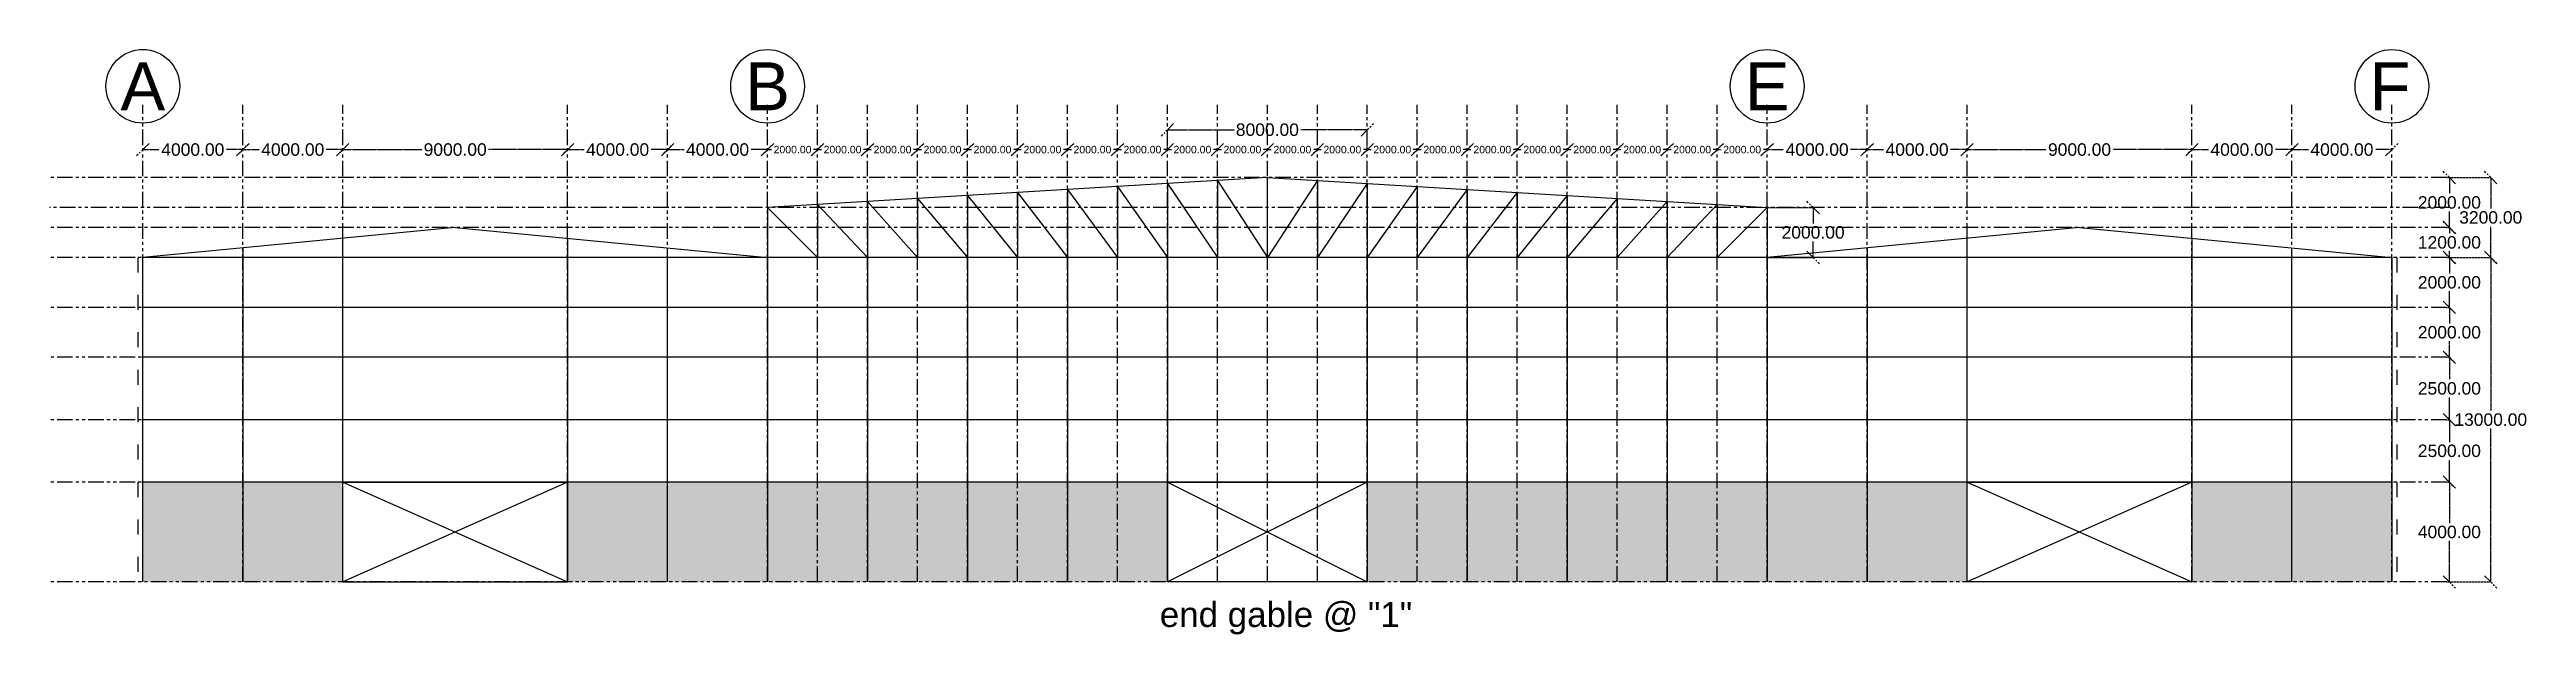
# Model space of a CAD drawing. Header units: inches. Extents: x 365522 to 1532898, y 226114 to 309319.
# Drawn here: x 691162 to 790280, y 243018 to 266455 of the extents above; entities that cross this region are included whole.
import ezdxf

# ---------------------------------------------------------------- set-up
doc = ezdxf.new("R2010")
doc.units = ezdxf.units.IN
doc.header["$MEASUREMENT"] = 0
doc.linetypes.add('ACAD_ISO03W100', pattern=[30, 12, -18])
doc.linetypes.add('PHANTOM2', pattern=[1.25, 0.625, -0.125, 0.125, -0.125, 0.125, -0.125])
for name, color, linetype in [('axis', 8, 'PHANTOM2'), ('bracing', 6, 'Continuous'), ('dimensions', 1, 'PHANTOM2'), ('door and stairs', 3, 'Continuous'), ('initial layout', 7, 'Continuous'), ('text', 3, 'Continuous'), ('wall', 12, 'Continuous')]:
    doc.layers.add(name, color=color, linetype=linetype)
doc.styles.get("Standard").update_dxf_attribs({"font": 'arial.ttf'})
doc.dimstyles.new('Dim_1', dxfattribs={"dimtxt": 500, "dimasz": 500, "dimexe": 0.0625, "dimexo": 0.0625, "dimgap": 100, "dimtad": 0, "dimtih": 1, "dimtoh": 1, "dimzin": 0, "dimdsep": 46, "dimtxsty": 'Standard', "dimblk": 'OBLIQUE', "dimcen": 0.09, "dimclrd": 256, "dimclre": 256, "dimclrt": 256, "dimadec": 0, "dimazin": 0, "dimtfac": 1, "dimtofl": 0, "dimtmove": 0, "dimatfit": 3, "dimfxl": 1, "dimtfillclr": 256, "dimtolj": 1, "dimtzin": 0, "dimlwe": -1, "dimarcsym": 0})

msp = doc.modelspace()

# ---------------------------------------------------------------- texts
at = {"layer": 'text'}
for s, p in [('B', (718998.758, 264017.312)), ('E', (758998.758, 264017.812)), ('F', (783998.744, 264017.799))]:
    msp.add_text(s, height=1923.263, dxfattribs=at).set_placement(p)
at = {"layer": 'text', "ltscale": 1000}
msp.add_text('end gable @ "1"', height=1000, dxfattribs=at).set_placement((735591.26, 243319.352))

# ---------------------------------------------------------------- blocks, each defined once
blk = doc.blocks.new('_Oblique')
at = {"color": 0, "linetype": 'ByBlock', "lineweight": -2}
blk.add_line((-0.5, -0.5), (0.5, 0.5), dxfattribs=at)
blk = doc.blocks.new('*D66')
at = {"layer": 'Defpoints', "color": 0, "transparency": 16777216}
for p in [(719895, 262443), (719895, 262443), (721895, 262443)]:
    blk.add_point(p, dxfattribs=at)
at = {"layer": 'dimensions', "lineweight": -2, "transparency": 16777216}
for p, q in [((719895, 262443), (720053, 262443)), ((721895, 262443), (721736, 262443))]:
    blk.add_line(p, q, dxfattribs=at)
at = {"layer": 'dimensions', "lineweight": -2, "transparency": 16777216, "xscale": 500, "yscale": 500, "zscale": 500, "rotation": 180}
blk.add_blockref('_Oblique', (719895, 262443), dxfattribs=at)
at = {"layer": 'dimensions', "lineweight": -2, "transparency": 16777216, "xscale": 500, "yscale": 500, "zscale": 500}
blk.add_blockref('_Oblique', (721895, 262443), dxfattribs=at)
at = {"layer": 'dimensions', "transparency": 16777216, "insert": (720895, 262443), "char_height": 300, "attachment_point": 5}
blk.add_mtext('\\A1;2000.00', dxfattribs=at)
blk = doc.blocks.new('*D67')
at = {"layer": 'Defpoints', "color": 0, "transparency": 16777216}
for p in [(721895, 262443), (721895, 262443), (723895, 262443)]:
    blk.add_point(p, dxfattribs=at)
at = {"layer": 'dimensions', "lineweight": -2, "transparency": 16777216}
for p, q in [((721895, 262443), (722053, 262443)), ((723895, 262443), (723736, 262443))]:
    blk.add_line(p, q, dxfattribs=at)
at = {"layer": 'dimensions', "lineweight": -2, "transparency": 16777216, "xscale": 500, "yscale": 500, "zscale": 500, "rotation": 180}
blk.add_blockref('_Oblique', (721895, 262443), dxfattribs=at)
at = {"layer": 'dimensions', "lineweight": -2, "transparency": 16777216, "xscale": 500, "yscale": 500, "zscale": 500}
blk.add_blockref('_Oblique', (723895, 262443), dxfattribs=at)
at = {"layer": 'dimensions', "transparency": 16777216, "insert": (722895, 262443), "char_height": 300, "attachment_point": 5}
blk.add_mtext('\\A1;2000.00', dxfattribs=at)
blk = doc.blocks.new('*D68')
at = {"layer": 'Defpoints', "color": 0, "transparency": 16777216}
for p in [(723895, 262443), (723895, 262443), (725895, 262443)]:
    blk.add_point(p, dxfattribs=at)
at = {"layer": 'dimensions', "lineweight": -2, "transparency": 16777216}
for p, q in [((723895, 262443), (724053, 262443)), ((725895, 262443), (725736, 262443))]:
    blk.add_line(p, q, dxfattribs=at)
at = {"layer": 'dimensions', "lineweight": -2, "transparency": 16777216, "xscale": 500, "yscale": 500, "zscale": 500, "rotation": 180}
blk.add_blockref('_Oblique', (723895, 262443), dxfattribs=at)
at = {"layer": 'dimensions', "lineweight": -2, "transparency": 16777216, "xscale": 500, "yscale": 500, "zscale": 500}
blk.add_blockref('_Oblique', (725895, 262443), dxfattribs=at)
at = {"layer": 'dimensions', "transparency": 16777216, "insert": (724895, 262443), "char_height": 300, "attachment_point": 5}
blk.add_mtext('\\A1;2000.00', dxfattribs=at)
blk = doc.blocks.new('*D69')
at = {"layer": 'Defpoints', "color": 0, "transparency": 16777216}
for p in [(725895, 262443), (725895, 262443), (727895, 262443)]:
    blk.add_point(p, dxfattribs=at)
at = {"layer": 'dimensions', "lineweight": -2, "transparency": 16777216}
for p, q in [((725895, 262443), (726053, 262443)), ((727895, 262443), (727736, 262443))]:
    blk.add_line(p, q, dxfattribs=at)
at = {"layer": 'dimensions', "lineweight": -2, "transparency": 16777216, "xscale": 500, "yscale": 500, "zscale": 500, "rotation": 180}
blk.add_blockref('_Oblique', (725895, 262443), dxfattribs=at)
at = {"layer": 'dimensions', "lineweight": -2, "transparency": 16777216, "xscale": 500, "yscale": 500, "zscale": 500}
blk.add_blockref('_Oblique', (727895, 262443), dxfattribs=at)
at = {"layer": 'dimensions', "transparency": 16777216, "insert": (726895, 262443), "char_height": 300, "attachment_point": 5}
blk.add_mtext('\\A1;2000.00', dxfattribs=at)
blk = doc.blocks.new('*D70')
at = {"layer": 'Defpoints', "color": 0, "transparency": 16777216}
for p in [(727895, 262443), (727895, 262443), (729895, 262443)]:
    blk.add_point(p, dxfattribs=at)
at = {"layer": 'dimensions', "lineweight": -2, "transparency": 16777216}
for p, q in [((727895, 262443), (728053, 262443)), ((729895, 262443), (729736, 262443))]:
    blk.add_line(p, q, dxfattribs=at)
at = {"layer": 'dimensions', "lineweight": -2, "transparency": 16777216, "xscale": 500, "yscale": 500, "zscale": 500, "rotation": 180}
blk.add_blockref('_Oblique', (727895, 262443), dxfattribs=at)
at = {"layer": 'dimensions', "lineweight": -2, "transparency": 16777216, "xscale": 500, "yscale": 500, "zscale": 500}
blk.add_blockref('_Oblique', (729895, 262443), dxfattribs=at)
at = {"layer": 'dimensions', "transparency": 16777216, "insert": (728895, 262443), "char_height": 300, "attachment_point": 5}
blk.add_mtext('\\A1;2000.00', dxfattribs=at)
blk = doc.blocks.new('*D71')
at = {"layer": 'Defpoints', "color": 0, "transparency": 16777216}
for p in [(729895, 262443), (729895, 262443), (731895, 262443)]:
    blk.add_point(p, dxfattribs=at)
at = {"layer": 'dimensions', "lineweight": -2, "transparency": 16777216}
for p, q in [((729895, 262443), (730053, 262443)), ((731895, 262443), (731736, 262443))]:
    blk.add_line(p, q, dxfattribs=at)
at = {"layer": 'dimensions', "lineweight": -2, "transparency": 16777216, "xscale": 500, "yscale": 500, "zscale": 500, "rotation": 180}
blk.add_blockref('_Oblique', (729895, 262443), dxfattribs=at)
at = {"layer": 'dimensions', "lineweight": -2, "transparency": 16777216, "xscale": 500, "yscale": 500, "zscale": 500}
blk.add_blockref('_Oblique', (731895, 262443), dxfattribs=at)
at = {"layer": 'dimensions', "transparency": 16777216, "insert": (730895, 262443), "char_height": 300, "attachment_point": 5}
blk.add_mtext('\\A1;2000.00', dxfattribs=at)
blk = doc.blocks.new('*D72')
at = {"layer": 'Defpoints', "color": 0, "transparency": 16777216}
for p in [(731895, 262443), (731895, 262443), (733895, 262443)]:
    blk.add_point(p, dxfattribs=at)
at = {"layer": 'dimensions', "lineweight": -2, "transparency": 16777216}
for p, q in [((731895, 262443), (732053, 262443)), ((733895, 262443), (733736, 262443))]:
    blk.add_line(p, q, dxfattribs=at)
at = {"layer": 'dimensions', "lineweight": -2, "transparency": 16777216, "xscale": 500, "yscale": 500, "zscale": 500, "rotation": 180}
blk.add_blockref('_Oblique', (731895, 262443), dxfattribs=at)
at = {"layer": 'dimensions', "lineweight": -2, "transparency": 16777216, "xscale": 500, "yscale": 500, "zscale": 500}
blk.add_blockref('_Oblique', (733895, 262443), dxfattribs=at)
at = {"layer": 'dimensions', "transparency": 16777216, "insert": (732895, 262443), "char_height": 300, "attachment_point": 5}
blk.add_mtext('\\A1;2000.00', dxfattribs=at)
blk = doc.blocks.new('*D73')
at = {"layer": 'Defpoints', "color": 0, "transparency": 16777216}
for p in [(733895, 262443), (733895, 262443), (735895, 262443)]:
    blk.add_point(p, dxfattribs=at)
at = {"layer": 'dimensions', "lineweight": -2, "transparency": 16777216}
for p, q in [((733895, 262443), (734053, 262443)), ((735895, 262443), (735736, 262443))]:
    blk.add_line(p, q, dxfattribs=at)
at = {"layer": 'dimensions', "lineweight": -2, "transparency": 16777216, "xscale": 500, "yscale": 500, "zscale": 500, "rotation": 180}
blk.add_blockref('_Oblique', (733895, 262443), dxfattribs=at)
at = {"layer": 'dimensions', "lineweight": -2, "transparency": 16777216, "xscale": 500, "yscale": 500, "zscale": 500}
blk.add_blockref('_Oblique', (735895, 262443), dxfattribs=at)
at = {"layer": 'dimensions', "transparency": 16777216, "insert": (734895, 262443), "char_height": 300, "attachment_point": 5}
blk.add_mtext('\\A1;2000.00', dxfattribs=at)
blk = doc.blocks.new('*D74')
at = {"layer": 'Defpoints', "color": 0, "transparency": 16777216}
for p in [(735895, 262443), (735895, 262443), (737895, 262443)]:
    blk.add_point(p, dxfattribs=at)
at = {"layer": 'dimensions', "lineweight": -2, "transparency": 16777216}
for p, q in [((735895, 262443), (736053, 262443)), ((737895, 262443), (737736, 262443))]:
    blk.add_line(p, q, dxfattribs=at)
at = {"layer": 'dimensions', "lineweight": -2, "transparency": 16777216, "xscale": 500, "yscale": 500, "zscale": 500, "rotation": 180}
blk.add_blockref('_Oblique', (735895, 262443), dxfattribs=at)
at = {"layer": 'dimensions', "lineweight": -2, "transparency": 16777216, "xscale": 500, "yscale": 500, "zscale": 500}
blk.add_blockref('_Oblique', (737895, 262443), dxfattribs=at)
at = {"layer": 'dimensions', "transparency": 16777216, "insert": (736895, 262443), "char_height": 300, "attachment_point": 5}
blk.add_mtext('\\A1;2000.00', dxfattribs=at)
blk = doc.blocks.new('*D75')
at = {"layer": 'Defpoints', "color": 0, "transparency": 16777216}
for p in [(737895, 262443), (737895, 262443), (739895, 262443)]:
    blk.add_point(p, dxfattribs=at)
at = {"layer": 'dimensions', "lineweight": -2, "transparency": 16777216}
for p, q in [((737895, 262443), (738053, 262443)), ((739895, 262443), (739736, 262443))]:
    blk.add_line(p, q, dxfattribs=at)
at = {"layer": 'dimensions', "lineweight": -2, "transparency": 16777216, "xscale": 500, "yscale": 500, "zscale": 500, "rotation": 180}
blk.add_blockref('_Oblique', (737895, 262443), dxfattribs=at)
at = {"layer": 'dimensions', "lineweight": -2, "transparency": 16777216, "xscale": 500, "yscale": 500, "zscale": 500}
blk.add_blockref('_Oblique', (739895, 262443), dxfattribs=at)
at = {"layer": 'dimensions', "transparency": 16777216, "insert": (738895, 262443), "char_height": 300, "attachment_point": 5}
blk.add_mtext('\\A1;2000.00', dxfattribs=at)
blk = doc.blocks.new('*D76')
at = {"layer": 'Defpoints', "color": 0, "transparency": 16777216}
for p in [(739895, 262443), (739895, 262443), (741895, 262443)]:
    blk.add_point(p, dxfattribs=at)
at = {"layer": 'dimensions', "lineweight": -2, "transparency": 16777216}
for p, q in [((739895, 262443), (740053, 262443)), ((741895, 262443), (741736, 262443))]:
    blk.add_line(p, q, dxfattribs=at)
at = {"layer": 'dimensions', "lineweight": -2, "transparency": 16777216, "xscale": 500, "yscale": 500, "zscale": 500, "rotation": 180}
blk.add_blockref('_Oblique', (739895, 262443), dxfattribs=at)
at = {"layer": 'dimensions', "lineweight": -2, "transparency": 16777216, "xscale": 500, "yscale": 500, "zscale": 500}
blk.add_blockref('_Oblique', (741895, 262443), dxfattribs=at)
at = {"layer": 'dimensions', "transparency": 16777216, "insert": (740895, 262443), "char_height": 300, "attachment_point": 5}
blk.add_mtext('\\A1;2000.00', dxfattribs=at)
blk = doc.blocks.new('*D77')
at = {"layer": 'Defpoints', "color": 0, "transparency": 16777216}
for p in [(741895, 262443), (741895, 262443), (743895, 262443)]:
    blk.add_point(p, dxfattribs=at)
at = {"layer": 'dimensions', "lineweight": -2, "transparency": 16777216}
for p, q in [((741895, 262443), (742053, 262443)), ((743895, 262443), (743736, 262443))]:
    blk.add_line(p, q, dxfattribs=at)
at = {"layer": 'dimensions', "lineweight": -2, "transparency": 16777216, "xscale": 500, "yscale": 500, "zscale": 500, "rotation": 180}
blk.add_blockref('_Oblique', (741895, 262443), dxfattribs=at)
at = {"layer": 'dimensions', "lineweight": -2, "transparency": 16777216, "xscale": 500, "yscale": 500, "zscale": 500}
blk.add_blockref('_Oblique', (743895, 262443), dxfattribs=at)
at = {"layer": 'dimensions', "transparency": 16777216, "insert": (742895, 262443), "char_height": 300, "attachment_point": 5}
blk.add_mtext('\\A1;2000.00', dxfattribs=at)
blk = doc.blocks.new('*D78')
at = {"layer": 'Defpoints', "color": 0, "transparency": 16777216}
for p in [(743895, 262443), (743895, 262443), (745895, 262443)]:
    blk.add_point(p, dxfattribs=at)
at = {"layer": 'dimensions', "lineweight": -2, "transparency": 16777216}
for p, q in [((743895, 262443), (744053, 262443)), ((745895, 262443), (745736, 262443))]:
    blk.add_line(p, q, dxfattribs=at)
at = {"layer": 'dimensions', "lineweight": -2, "transparency": 16777216, "xscale": 500, "yscale": 500, "zscale": 500, "rotation": 180}
blk.add_blockref('_Oblique', (743895, 262443), dxfattribs=at)
at = {"layer": 'dimensions', "lineweight": -2, "transparency": 16777216, "xscale": 500, "yscale": 500, "zscale": 500}
blk.add_blockref('_Oblique', (745895, 262443), dxfattribs=at)
at = {"layer": 'dimensions', "transparency": 16777216, "insert": (744895, 262443), "char_height": 300, "attachment_point": 5}
blk.add_mtext('\\A1;2000.00', dxfattribs=at)
blk = doc.blocks.new('*D79')
at = {"layer": 'Defpoints', "color": 0, "transparency": 16777216}
for p in [(745895, 262443), (745895, 262443), (747895, 262443)]:
    blk.add_point(p, dxfattribs=at)
at = {"layer": 'dimensions', "lineweight": -2, "transparency": 16777216}
for p, q in [((745895, 262443), (746053, 262443)), ((747895, 262443), (747736, 262443))]:
    blk.add_line(p, q, dxfattribs=at)
at = {"layer": 'dimensions', "lineweight": -2, "transparency": 16777216, "xscale": 500, "yscale": 500, "zscale": 500, "rotation": 180}
blk.add_blockref('_Oblique', (745895, 262443), dxfattribs=at)
at = {"layer": 'dimensions', "lineweight": -2, "transparency": 16777216, "xscale": 500, "yscale": 500, "zscale": 500}
blk.add_blockref('_Oblique', (747895, 262443), dxfattribs=at)
at = {"layer": 'dimensions', "transparency": 16777216, "insert": (746895, 262443), "char_height": 300, "attachment_point": 5}
blk.add_mtext('\\A1;2000.00', dxfattribs=at)
blk = doc.blocks.new('*D80')
at = {"layer": 'Defpoints', "color": 0, "transparency": 16777216}
for p in [(747895, 262443), (747895, 262443), (749895, 262443)]:
    blk.add_point(p, dxfattribs=at)
at = {"layer": 'dimensions', "lineweight": -2, "transparency": 16777216}
for p, q in [((747895, 262443), (748053, 262443)), ((749895, 262443), (749736, 262443))]:
    blk.add_line(p, q, dxfattribs=at)
at = {"layer": 'dimensions', "lineweight": -2, "transparency": 16777216, "xscale": 500, "yscale": 500, "zscale": 500, "rotation": 180}
blk.add_blockref('_Oblique', (747895, 262443), dxfattribs=at)
at = {"layer": 'dimensions', "lineweight": -2, "transparency": 16777216, "xscale": 500, "yscale": 500, "zscale": 500}
blk.add_blockref('_Oblique', (749895, 262443), dxfattribs=at)
at = {"layer": 'dimensions', "transparency": 16777216, "insert": (748895, 262443), "char_height": 300, "attachment_point": 5}
blk.add_mtext('\\A1;2000.00', dxfattribs=at)
blk = doc.blocks.new('*D81')
at = {"layer": 'Defpoints', "color": 0, "transparency": 16777216}
for p in [(749895, 262443), (749895, 262443), (751895, 262443)]:
    blk.add_point(p, dxfattribs=at)
at = {"layer": 'dimensions', "lineweight": -2, "transparency": 16777216}
for p, q in [((749895, 262443), (750053, 262443)), ((751895, 262443), (751736, 262443))]:
    blk.add_line(p, q, dxfattribs=at)
at = {"layer": 'dimensions', "lineweight": -2, "transparency": 16777216, "xscale": 500, "yscale": 500, "zscale": 500, "rotation": 180}
blk.add_blockref('_Oblique', (749895, 262443), dxfattribs=at)
at = {"layer": 'dimensions', "lineweight": -2, "transparency": 16777216, "xscale": 500, "yscale": 500, "zscale": 500}
blk.add_blockref('_Oblique', (751895, 262443), dxfattribs=at)
at = {"layer": 'dimensions', "transparency": 16777216, "insert": (750895, 262443), "char_height": 300, "attachment_point": 5}
blk.add_mtext('\\A1;2000.00', dxfattribs=at)
blk = doc.blocks.new('*D82')
at = {"layer": 'Defpoints', "color": 0, "transparency": 16777216}
for p in [(751895, 262443), (751895, 262443), (753895, 262443)]:
    blk.add_point(p, dxfattribs=at)
at = {"layer": 'dimensions', "lineweight": -2, "transparency": 16777216}
for p, q in [((751895, 262443), (752053, 262443)), ((753895, 262443), (753736, 262443))]:
    blk.add_line(p, q, dxfattribs=at)
at = {"layer": 'dimensions', "lineweight": -2, "transparency": 16777216, "xscale": 500, "yscale": 500, "zscale": 500, "rotation": 180}
blk.add_blockref('_Oblique', (751895, 262443), dxfattribs=at)
at = {"layer": 'dimensions', "lineweight": -2, "transparency": 16777216, "xscale": 500, "yscale": 500, "zscale": 500}
blk.add_blockref('_Oblique', (753895, 262443), dxfattribs=at)
at = {"layer": 'dimensions', "transparency": 16777216, "insert": (752895, 262443), "char_height": 300, "attachment_point": 5}
blk.add_mtext('\\A1;2000.00', dxfattribs=at)
blk = doc.blocks.new('*D83')
at = {"layer": 'Defpoints', "color": 0, "transparency": 16777216}
for p in [(753895, 262443), (753895, 262443), (755895, 262443)]:
    blk.add_point(p, dxfattribs=at)
at = {"layer": 'dimensions', "lineweight": -2, "transparency": 16777216}
for p, q in [((753895, 262443), (754053, 262443)), ((755895, 262443), (755736, 262443))]:
    blk.add_line(p, q, dxfattribs=at)
at = {"layer": 'dimensions', "lineweight": -2, "transparency": 16777216, "xscale": 500, "yscale": 500, "zscale": 500, "rotation": 180}
blk.add_blockref('_Oblique', (753895, 262443), dxfattribs=at)
at = {"layer": 'dimensions', "lineweight": -2, "transparency": 16777216, "xscale": 500, "yscale": 500, "zscale": 500}
blk.add_blockref('_Oblique', (755895, 262443), dxfattribs=at)
at = {"layer": 'dimensions', "transparency": 16777216, "insert": (754895, 262443), "char_height": 300, "attachment_point": 5}
blk.add_mtext('\\A1;2000.00', dxfattribs=at)
blk = doc.blocks.new('*D84')
at = {"layer": 'Defpoints', "color": 0, "transparency": 16777216}
for p in [(755895, 262443), (755895, 262443), (757895, 262443)]:
    blk.add_point(p, dxfattribs=at)
at = {"layer": 'dimensions', "lineweight": -2, "transparency": 16777216}
for p, q in [((755895, 262443), (756053, 262443)), ((757895, 262443), (757736, 262443))]:
    blk.add_line(p, q, dxfattribs=at)
at = {"layer": 'dimensions', "lineweight": -2, "transparency": 16777216, "xscale": 500, "yscale": 500, "zscale": 500, "rotation": 180}
blk.add_blockref('_Oblique', (755895, 262443), dxfattribs=at)
at = {"layer": 'dimensions', "lineweight": -2, "transparency": 16777216, "xscale": 500, "yscale": 500, "zscale": 500}
blk.add_blockref('_Oblique', (757895, 262443), dxfattribs=at)
at = {"layer": 'dimensions', "transparency": 16777216, "insert": (756895, 262443), "char_height": 300, "attachment_point": 5}
blk.add_mtext('\\A1;2000.00', dxfattribs=at)
blk = doc.blocks.new('*D85')
at = {"layer": 'Defpoints', "color": 0, "transparency": 16777216}
for p in [(757895, 262443), (759895, 262443), (759895, 262443)]:
    blk.add_point(p, dxfattribs=at)
at = {"layer": 'dimensions', "lineweight": -2, "transparency": 16777216}
for p, q in [((757895, 262443), (758053, 262443)), ((759895, 262443), (759736, 262443))]:
    blk.add_line(p, q, dxfattribs=at)
at = {"layer": 'dimensions', "lineweight": -2, "transparency": 16777216, "xscale": 500, "yscale": 500, "zscale": 500, "rotation": 180}
blk.add_blockref('_Oblique', (757895, 262443), dxfattribs=at)
at = {"layer": 'dimensions', "lineweight": -2, "transparency": 16777216, "xscale": 500, "yscale": 500, "zscale": 500}
blk.add_blockref('_Oblique', (759895, 262443), dxfattribs=at)
at = {"layer": 'dimensions', "transparency": 16777216, "insert": (758895, 262443), "char_height": 300, "attachment_point": 5}
blk.add_mtext('\\A1;2000.00', dxfattribs=at)
blk = doc.blocks.new('*D86')
at = {"layer": 'Defpoints', "color": 0, "transparency": 16777216}
for p in [(759895, 262443), (763895, 262443), (763895, 262443)]:
    blk.add_point(p, dxfattribs=at)
at = {"layer": 'dimensions', "lineweight": -2, "transparency": 16777216}
for p, q in [((759895, 262443), (760553, 262443)), ((763895, 262443), (763236, 262443))]:
    blk.add_line(p, q, dxfattribs=at)
at = {"layer": 'dimensions', "lineweight": -2, "transparency": 16777216, "xscale": 500, "yscale": 500, "zscale": 500, "rotation": 180}
blk.add_blockref('_Oblique', (759895, 262443), dxfattribs=at)
at = {"layer": 'dimensions', "lineweight": -2, "transparency": 16777216, "xscale": 500, "yscale": 500, "zscale": 500}
blk.add_blockref('_Oblique', (763895, 262443), dxfattribs=at)
at = {"layer": 'dimensions', "transparency": 16777216, "insert": (761895, 262443), "char_height": 500, "attachment_point": 5}
blk.add_mtext('\\A1;4000.00', dxfattribs=at)
blk = doc.blocks.new('*D87')
at = {"layer": 'Defpoints', "color": 0, "transparency": 16777216}
for p in [(763895, 262443), (767895, 262443), (767895, 262443)]:
    blk.add_point(p, dxfattribs=at)
at = {"layer": 'dimensions', "lineweight": -2, "transparency": 16777216}
for p, q in [((763895, 262443), (764553, 262443)), ((767895, 262443), (767236, 262443))]:
    blk.add_line(p, q, dxfattribs=at)
at = {"layer": 'dimensions', "lineweight": -2, "transparency": 16777216, "xscale": 500, "yscale": 500, "zscale": 500, "rotation": 180}
blk.add_blockref('_Oblique', (763895, 262443), dxfattribs=at)
at = {"layer": 'dimensions', "lineweight": -2, "transparency": 16777216, "xscale": 500, "yscale": 500, "zscale": 500}
blk.add_blockref('_Oblique', (767895, 262443), dxfattribs=at)
at = {"layer": 'dimensions', "transparency": 16777216, "insert": (765895, 262443), "char_height": 500, "attachment_point": 5}
blk.add_mtext('\\A1;4000.00', dxfattribs=at)
blk = doc.blocks.new('*D88')
at = {"layer": 'Defpoints', "color": 0, "transparency": 16777216}
for p in [(767895, 262443), (776895, 262443), (776895, 262443)]:
    blk.add_point(p, dxfattribs=at)
at = {"layer": 'dimensions', "lineweight": -2, "transparency": 16777216}
for p, q in [((767895, 262443), (771064, 262443)), ((776895, 262443), (773726, 262443))]:
    blk.add_line(p, q, dxfattribs=at)
at = {"layer": 'dimensions', "lineweight": -2, "transparency": 16777216, "xscale": 500, "yscale": 500, "zscale": 500, "rotation": 180}
blk.add_blockref('_Oblique', (767895, 262443), dxfattribs=at)
at = {"layer": 'dimensions', "lineweight": -2, "transparency": 16777216, "xscale": 500, "yscale": 500, "zscale": 500}
blk.add_blockref('_Oblique', (776895, 262443), dxfattribs=at)
at = {"layer": 'dimensions', "transparency": 16777216, "insert": (772395, 262443), "char_height": 500, "attachment_point": 5}
blk.add_mtext('\\A1;9000.00', dxfattribs=at)
blk = doc.blocks.new('*D89')
at = {"layer": 'Defpoints', "color": 0, "transparency": 16777216}
for p in [(776895, 262443), (780895, 262443), (780895, 262443)]:
    blk.add_point(p, dxfattribs=at)
at = {"layer": 'dimensions', "lineweight": -2, "transparency": 16777216}
for p, q in [((776895, 262443), (777553, 262443)), ((780895, 262443), (780236, 262443))]:
    blk.add_line(p, q, dxfattribs=at)
at = {"layer": 'dimensions', "lineweight": -2, "transparency": 16777216, "xscale": 500, "yscale": 500, "zscale": 500, "rotation": 180}
blk.add_blockref('_Oblique', (776895, 262443), dxfattribs=at)
at = {"layer": 'dimensions', "lineweight": -2, "transparency": 16777216, "xscale": 500, "yscale": 500, "zscale": 500}
blk.add_blockref('_Oblique', (780895, 262443), dxfattribs=at)
at = {"layer": 'dimensions', "transparency": 16777216, "insert": (778895, 262443), "char_height": 500, "attachment_point": 5}
blk.add_mtext('\\A1;4000.00', dxfattribs=at)
blk = doc.blocks.new('*D90')
at = {"layer": 'Defpoints', "color": 0, "transparency": 16777216}
for p in [(780895, 262443), (784895, 262443), (784895, 262443)]:
    blk.add_point(p, dxfattribs=at)
at = {"layer": 'dimensions', "lineweight": -2, "transparency": 16777216}
for p, q in [((780895, 262443), (781553, 262443)), ((784895, 262443), (784236, 262443))]:
    blk.add_line(p, q, dxfattribs=at)
at = {"layer": 'dimensions', "lineweight": -2, "transparency": 16777216, "xscale": 500, "yscale": 500, "zscale": 500, "rotation": 180}
blk.add_blockref('_Oblique', (780895, 262443), dxfattribs=at)
at = {"layer": 'dimensions', "lineweight": -2, "transparency": 16777216, "xscale": 500, "yscale": 500, "zscale": 500}
blk.add_blockref('_Oblique', (784895, 262443), dxfattribs=at)
at = {"layer": 'dimensions', "transparency": 16777216, "insert": (782895, 262443), "char_height": 500, "attachment_point": 5}
blk.add_mtext('\\A1;4000.00', dxfattribs=at)
blk = doc.blocks.new('*D91')
at = {"layer": 'Defpoints', "color": 0, "transparency": 16777216}
for p in [(694895, 262443), (698895, 262443), (698895, 262443)]:
    blk.add_point(p, dxfattribs=at)
at = {"layer": 'dimensions', "lineweight": -2, "transparency": 16777216}
for p, q in [((694895, 262443), (695553, 262443)), ((698895, 262443), (698236, 262443))]:
    blk.add_line(p, q, dxfattribs=at)
at = {"layer": 'dimensions', "lineweight": -2, "transparency": 16777216, "xscale": 500, "yscale": 500, "zscale": 500, "rotation": 180}
blk.add_blockref('_Oblique', (694895, 262443), dxfattribs=at)
at = {"layer": 'dimensions', "lineweight": -2, "transparency": 16777216, "xscale": 500, "yscale": 500, "zscale": 500}
blk.add_blockref('_Oblique', (698895, 262443), dxfattribs=at)
at = {"layer": 'dimensions', "transparency": 16777216, "insert": (696895, 262443), "char_height": 500, "attachment_point": 5}
blk.add_mtext('\\A1;4000.00', dxfattribs=at)
blk = doc.blocks.new('*D92')
at = {"layer": 'Defpoints', "color": 0, "transparency": 16777216}
for p in [(698895, 262443), (702895, 262443), (702895, 262443)]:
    blk.add_point(p, dxfattribs=at)
at = {"layer": 'dimensions', "lineweight": -2, "transparency": 16777216}
for p, q in [((698895, 262443), (699553, 262443)), ((702895, 262443), (702236, 262443))]:
    blk.add_line(p, q, dxfattribs=at)
at = {"layer": 'dimensions', "lineweight": -2, "transparency": 16777216, "xscale": 500, "yscale": 500, "zscale": 500, "rotation": 180}
blk.add_blockref('_Oblique', (698895, 262443), dxfattribs=at)
at = {"layer": 'dimensions', "lineweight": -2, "transparency": 16777216, "xscale": 500, "yscale": 500, "zscale": 500}
blk.add_blockref('_Oblique', (702895, 262443), dxfattribs=at)
at = {"layer": 'dimensions', "transparency": 16777216, "insert": (700895, 262443), "char_height": 500, "attachment_point": 5}
blk.add_mtext('\\A1;4000.00', dxfattribs=at)
blk = doc.blocks.new('*D93')
at = {"layer": 'Defpoints', "color": 0, "transparency": 16777216}
for p in [(702895, 262443), (711895, 262443), (711895, 262443)]:
    blk.add_point(p, dxfattribs=at)
at = {"layer": 'dimensions', "lineweight": -2, "transparency": 16777216}
for p, q in [((702895, 262443), (706064, 262443)), ((711895, 262443), (708726, 262443))]:
    blk.add_line(p, q, dxfattribs=at)
at = {"layer": 'dimensions', "lineweight": -2, "transparency": 16777216, "xscale": 500, "yscale": 500, "zscale": 500, "rotation": 180}
blk.add_blockref('_Oblique', (702895, 262443), dxfattribs=at)
at = {"layer": 'dimensions', "lineweight": -2, "transparency": 16777216, "xscale": 500, "yscale": 500, "zscale": 500}
blk.add_blockref('_Oblique', (711895, 262443), dxfattribs=at)
at = {"layer": 'dimensions', "transparency": 16777216, "insert": (707395, 262443), "char_height": 500, "attachment_point": 5}
blk.add_mtext('\\A1;9000.00', dxfattribs=at)
blk = doc.blocks.new('*D94')
at = {"layer": 'Defpoints', "color": 0, "transparency": 16777216}
for p in [(711895, 262443), (715895, 262443), (715895, 262443)]:
    blk.add_point(p, dxfattribs=at)
at = {"layer": 'dimensions', "lineweight": -2, "transparency": 16777216}
for p, q in [((711895, 262443), (712553, 262443)), ((715895, 262443), (715236, 262443))]:
    blk.add_line(p, q, dxfattribs=at)
at = {"layer": 'dimensions', "lineweight": -2, "transparency": 16777216, "xscale": 500, "yscale": 500, "zscale": 500, "rotation": 180}
blk.add_blockref('_Oblique', (711895, 262443), dxfattribs=at)
at = {"layer": 'dimensions', "lineweight": -2, "transparency": 16777216, "xscale": 500, "yscale": 500, "zscale": 500}
blk.add_blockref('_Oblique', (715895, 262443), dxfattribs=at)
at = {"layer": 'dimensions', "transparency": 16777216, "insert": (713895, 262443), "char_height": 500, "attachment_point": 5}
blk.add_mtext('\\A1;4000.00', dxfattribs=at)
blk = doc.blocks.new('*D95')
at = {"layer": 'Defpoints', "color": 0, "transparency": 16777216}
for p in [(715895, 262443), (719895, 262443), (719895, 262443)]:
    blk.add_point(p, dxfattribs=at)
at = {"layer": 'dimensions', "lineweight": -2, "transparency": 16777216}
for p, q in [((715895, 262443), (716553, 262443)), ((719895, 262443), (719236, 262443))]:
    blk.add_line(p, q, dxfattribs=at)
at = {"layer": 'dimensions', "lineweight": -2, "transparency": 16777216, "xscale": 500, "yscale": 500, "zscale": 500, "rotation": 180}
blk.add_blockref('_Oblique', (715895, 262443), dxfattribs=at)
at = {"layer": 'dimensions', "lineweight": -2, "transparency": 16777216, "xscale": 500, "yscale": 500, "zscale": 500}
blk.add_blockref('_Oblique', (719895, 262443), dxfattribs=at)
at = {"layer": 'dimensions', "transparency": 16777216, "insert": (717895, 262443), "char_height": 500, "attachment_point": 5}
blk.add_mtext('\\A1;4000.00', dxfattribs=at)
blk = doc.blocks.new('*D96')
at = {"layer": 'Defpoints', "color": 0, "transparency": 16777216}
for p in [(743895, 263238), (735895, 262443), (743895, 262443)]:
    blk.add_point(p, dxfattribs=at)
at = {"layer": 'dimensions', "linetype": 'ACAD_ISO03W100', "transparency": 16777216}
for p, q in [((735895, 262443), (735895, 263238)), ((743895, 262443), (743895, 263238))]:
    blk.add_line(p, q, dxfattribs=at)
at = {"layer": 'dimensions', "lineweight": -2, "transparency": 16777216}
for p, q in [((735895, 263238), (738563, 263238)), ((743895, 263238), (741226, 263238))]:
    blk.add_line(p, q, dxfattribs=at)
at = {"layer": 'dimensions', "lineweight": -2, "transparency": 16777216, "xscale": 500, "yscale": 500, "zscale": 500, "rotation": 180}
blk.add_blockref('_Oblique', (735895, 263238), dxfattribs=at)
at = {"layer": 'dimensions', "lineweight": -2, "transparency": 16777216, "xscale": 500, "yscale": 500, "zscale": 500}
blk.add_blockref('_Oblique', (743895, 263238), dxfattribs=at)
at = {"layer": 'dimensions', "transparency": 16777216, "insert": (739895, 263238), "char_height": 500, "attachment_point": 5}
blk.add_mtext('\\A1;8000.00', dxfattribs=at)
blk = doc.blocks.new('*D97')
at = {"layer": 'Defpoints', "color": 0, "transparency": 16777216}
for p in [(787086, 249124), (787195, 249124), (787086, 245124)]:
    blk.add_point(p, dxfattribs=at)
at = {"layer": 'dimensions', "linetype": 'ACAD_ISO03W100', "transparency": 16777216}
for p, q in [((787086, 249124), (787195, 249124)), ((787086, 245124), (787195, 245124))]:
    blk.add_line(p, q, dxfattribs=at)
at = {"layer": 'dimensions', "lineweight": -2, "transparency": 16777216}
for p, q in [((787195, 249124), (787195, 247480)), ((787195, 245124), (787195, 246769))]:
    blk.add_line(p, q, dxfattribs=at)
at = {"layer": 'dimensions', "lineweight": -2, "transparency": 16777216, "xscale": 500, "yscale": 500, "zscale": 500}
for p, rotation in [((787195, 249124), 90), ((787195, 245124), 270)]:
    blk.add_blockref('_Oblique', p, dxfattribs=dict(at, rotation=rotation))
at = {"layer": 'dimensions', "transparency": 16777216, "insert": (787195, 247124), "char_height": 500, "attachment_point": 5}
blk.add_mtext('\\A1;4000.00', dxfattribs=at)
blk = doc.blocks.new('*D98')
at = {"layer": 'Defpoints', "color": 0, "transparency": 16777216}
for p in [(787086, 251624), (787195, 251624), (787086, 249124)]:
    blk.add_point(p, dxfattribs=at)
at = {"layer": 'dimensions', "linetype": 'ACAD_ISO03W100', "transparency": 16777216}
for p, q in [((787086, 251624), (787195, 251624)), ((787086, 249124), (787195, 249124))]:
    blk.add_line(p, q, dxfattribs=at)
at = {"layer": 'dimensions', "lineweight": -2, "transparency": 16777216}
for p, q in [((787195, 251624), (787195, 250730)), ((787195, 249124), (787195, 250019))]:
    blk.add_line(p, q, dxfattribs=at)
at = {"layer": 'dimensions', "lineweight": -2, "transparency": 16777216, "xscale": 500, "yscale": 500, "zscale": 500}
for p, rotation in [((787195, 251624), 90), ((787195, 249124), 270)]:
    blk.add_blockref('_Oblique', p, dxfattribs=dict(at, rotation=rotation))
at = {"layer": 'dimensions', "transparency": 16777216, "insert": (787195, 250374), "char_height": 500, "attachment_point": 5}
blk.add_mtext('\\A1;2500.00', dxfattribs=at)
blk = doc.blocks.new('*D99')
at = {"layer": 'Defpoints', "color": 0, "transparency": 16777216}
for p in [(787086, 254124), (787195, 254124), (787086, 251624)]:
    blk.add_point(p, dxfattribs=at)
at = {"layer": 'dimensions', "linetype": 'ACAD_ISO03W100', "transparency": 16777216}
for p, q in [((787086, 254124), (787195, 254124)), ((787086, 251624), (787195, 251624))]:
    blk.add_line(p, q, dxfattribs=at)
at = {"layer": 'dimensions', "lineweight": -2, "transparency": 16777216}
for p, q in [((787195, 254124), (787195, 253230)), ((787195, 251624), (787195, 252519))]:
    blk.add_line(p, q, dxfattribs=at)
at = {"layer": 'dimensions', "lineweight": -2, "transparency": 16777216, "xscale": 500, "yscale": 500, "zscale": 500}
for p, rotation in [((787195, 254124), 90), ((787195, 251624), 270)]:
    blk.add_blockref('_Oblique', p, dxfattribs=dict(at, rotation=rotation))
at = {"layer": 'dimensions', "transparency": 16777216, "insert": (787195, 252874), "char_height": 500, "attachment_point": 5}
blk.add_mtext('\\A1;2500.00', dxfattribs=at)
blk = doc.blocks.new('*D100')
at = {"layer": 'Defpoints', "color": 0, "transparency": 16777216}
for p in [(787086, 256124), (787195, 256124), (787086, 254124)]:
    blk.add_point(p, dxfattribs=at)
at = {"layer": 'dimensions', "linetype": 'ACAD_ISO03W100', "transparency": 16777216}
for p, q in [((787086, 256124), (787195, 256124)), ((787086, 254124), (787195, 254124))]:
    blk.add_line(p, q, dxfattribs=at)
at = {"layer": 'dimensions', "lineweight": -2, "transparency": 16777216}
for p, q in [((787195, 256124), (787195, 255480)), ((787195, 254124), (787195, 254769))]:
    blk.add_line(p, q, dxfattribs=at)
at = {"layer": 'dimensions', "lineweight": -2, "transparency": 16777216, "xscale": 500, "yscale": 500, "zscale": 500}
for p, rotation in [((787195, 256124), 90), ((787195, 254124), 270)]:
    blk.add_blockref('_Oblique', p, dxfattribs=dict(at, rotation=rotation))
at = {"layer": 'dimensions', "transparency": 16777216, "insert": (787195, 255124), "char_height": 500, "attachment_point": 5}
blk.add_mtext('\\A1;2000.00', dxfattribs=at)
blk = doc.blocks.new('*D101')
at = {"layer": 'Defpoints', "color": 0, "transparency": 16777216}
for p in [(787086, 258124), (787195, 258124), (787086, 256124)]:
    blk.add_point(p, dxfattribs=at)
at = {"layer": 'dimensions', "linetype": 'ACAD_ISO03W100', "transparency": 16777216}
for p, q in [((787086, 258124), (787195, 258124)), ((787086, 256124), (787195, 256124))]:
    blk.add_line(p, q, dxfattribs=at)
at = {"layer": 'dimensions', "lineweight": -2, "transparency": 16777216}
for p, q in [((787195, 258124), (787195, 257480)), ((787195, 256124), (787195, 256769))]:
    blk.add_line(p, q, dxfattribs=at)
at = {"layer": 'dimensions', "lineweight": -2, "transparency": 16777216, "xscale": 500, "yscale": 500, "zscale": 500}
for p, rotation in [((787195, 258124), 90), ((787195, 256124), 270)]:
    blk.add_blockref('_Oblique', p, dxfattribs=dict(at, rotation=rotation))
at = {"layer": 'dimensions', "transparency": 16777216, "insert": (787195, 257124), "char_height": 500, "attachment_point": 5}
blk.add_mtext('\\A1;2000.00', dxfattribs=at)
blk = doc.blocks.new('*D102')
at = {"layer": 'Defpoints', "color": 0, "transparency": 16777216}
for p in [(787086, 259324), (787195, 259324), (787086, 258124)]:
    blk.add_point(p, dxfattribs=at)
at = {"layer": 'dimensions', "linetype": 'ACAD_ISO03W100', "transparency": 16777216}
for p, q in [((787086, 259324), (787195, 259324)), ((787086, 258124), (787195, 258124))]:
    blk.add_line(p, q, dxfattribs=at)
at = {"layer": 'dimensions', "lineweight": -2, "transparency": 16777216}
for p, q in [((787195, 259324), (787195, 259080)), ((787195, 258124), (787195, 258369))]:
    blk.add_line(p, q, dxfattribs=at)
at = {"layer": 'dimensions', "lineweight": -2, "transparency": 16777216, "xscale": 500, "yscale": 500, "zscale": 500}
for p, rotation in [((787195, 259324), 90), ((787195, 258124), 270)]:
    blk.add_blockref('_Oblique', p, dxfattribs=dict(at, rotation=rotation))
at = {"layer": 'dimensions', "transparency": 16777216, "insert": (787195, 258724), "char_height": 500, "attachment_point": 5}
blk.add_mtext('\\A1;1200.00', dxfattribs=at)
blk = doc.blocks.new('*D103')
at = {"layer": 'Defpoints', "color": 0, "transparency": 16777216}
for p in [(787086, 261324), (787195, 261324), (787086, 259324)]:
    blk.add_point(p, dxfattribs=at)
at = {"layer": 'dimensions', "linetype": 'ACAD_ISO03W100', "transparency": 16777216}
for p, q in [((787086, 261324), (787195, 261324)), ((787086, 259324), (787195, 259324))]:
    blk.add_line(p, q, dxfattribs=at)
at = {"layer": 'dimensions', "lineweight": -2, "transparency": 16777216}
for p, q in [((787195, 261324), (787195, 260680)), ((787195, 259324), (787195, 259969))]:
    blk.add_line(p, q, dxfattribs=at)
at = {"layer": 'dimensions', "lineweight": -2, "transparency": 16777216, "xscale": 500, "yscale": 500, "zscale": 500}
for p, rotation in [((787195, 261324), 90), ((787195, 259324), 270)]:
    blk.add_blockref('_Oblique', p, dxfattribs=dict(at, rotation=rotation))
at = {"layer": 'dimensions', "transparency": 16777216, "insert": (787195, 260324), "char_height": 500, "attachment_point": 5}
blk.add_mtext('\\A1;2000.00', dxfattribs=at)
blk = doc.blocks.new('*D123')
at = {"layer": 'Defpoints', "color": 0, "transparency": 16777216}
for p in [(787086, 258124), (788850, 258124), (787086, 245124)]:
    blk.add_point(p, dxfattribs=at)
at = {"layer": 'dimensions', "linetype": 'ACAD_ISO03W100', "transparency": 16777216}
for p, q in [((787086, 258124), (788850, 258124)), ((787086, 245124), (788850, 245124))]:
    blk.add_line(p, q, dxfattribs=at)
at = {"layer": 'dimensions', "lineweight": -2, "transparency": 16777216}
for p, q in [((788850, 258124), (788850, 251980)), ((788850, 245124), (788850, 251269))]:
    blk.add_line(p, q, dxfattribs=at)
at = {"layer": 'dimensions', "lineweight": -2, "transparency": 16777216, "xscale": 500, "yscale": 500, "zscale": 500}
for p, rotation in [((788850, 258124), 90), ((788850, 245124), 270)]:
    blk.add_blockref('_Oblique', p, dxfattribs=dict(at, rotation=rotation))
at = {"layer": 'dimensions', "transparency": 16777216, "insert": (788850, 251624), "char_height": 500, "attachment_point": 5}
blk.add_mtext('\\A1;13000.00', dxfattribs=at)
blk = doc.blocks.new('*D126')
at = {"layer": 'Defpoints', "color": 0, "transparency": 16777216}
for p in [(787086, 261324), (788850, 261324), (787086, 258124)]:
    blk.add_point(p, dxfattribs=at)
at = {"layer": 'dimensions', "linetype": 'ACAD_ISO03W100', "transparency": 16777216}
for p, q in [((787086, 261324), (788850, 261324)), ((787086, 258124), (788850, 258124))]:
    blk.add_line(p, q, dxfattribs=at)
at = {"layer": 'dimensions', "lineweight": -2, "transparency": 16777216}
for p, q in [((788850, 261324), (788850, 260080)), ((788850, 258124), (788850, 259369))]:
    blk.add_line(p, q, dxfattribs=at)
at = {"layer": 'dimensions', "lineweight": -2, "transparency": 16777216, "xscale": 500, "yscale": 500, "zscale": 500}
for p, rotation in [((788850, 261324), 90), ((788850, 258124), 270)]:
    blk.add_blockref('_Oblique', p, dxfattribs=dict(at, rotation=rotation))
at = {"layer": 'dimensions', "transparency": 16777216, "insert": (788850, 259724), "char_height": 500, "attachment_point": 5}
blk.add_mtext('\\A1;3200.00', dxfattribs=at)
blk = doc.blocks.new('axis label')
at = {"layer": 'text'}
blk.add_circle((0, 0), 1475, dxfattribs=at)
blk.add_text('A', height=1923, dxfattribs=at).set_placement((-896, -962))
blk = doc.blocks.new('*D264')
at = {"layer": 'Defpoints', "color": 0}
for p in [(759895, 260124), (759895, 258124), (761733, 258124)]:
    blk.add_point(p, dxfattribs=at)
at = {"layer": 'dimensions', "linetype": 'ACAD_ISO03W100', "transparency": 16777216}
for p, q in [((759895, 260124), (761733, 260124)), ((759895, 258124), (761733, 258124))]:
    blk.add_line(p, q, dxfattribs=at)
at = {"layer": 'dimensions', "lineweight": -2, "transparency": 16777216}
for p, q in [((761733, 260124), (761733, 259480)), ((761733, 258124), (761733, 258769))]:
    blk.add_line(p, q, dxfattribs=at)
at = {"layer": 'dimensions', "lineweight": -2, "transparency": 16777216, "xscale": 500, "yscale": 500, "zscale": 500}
for p, rotation in [((761733, 260124), 90), ((761733, 258124), 270)]:
    blk.add_blockref('_Oblique', p, dxfattribs=dict(at, rotation=rotation))
at = {"layer": 'dimensions', "transparency": 16777216, "insert": (761733, 259124), "char_height": 500, "attachment_point": 5}
blk.add_mtext('\\A1;2000.00', dxfattribs=at)

# ---------------------------------------------------------------- dimensions: what is measured, and where the dimension line sits
at = {"layer": 'dimensions'}
for base, p1, p2, picture, middle in [((698894.78, 262443.151), (694894.78, 262443.151), (698894.78, 262443.151), '*D91', (696894.78, 262443.151)), ((702894.78, 262443.151), (698894.78, 262443.151), (702894.78, 262443.151), '*D92', (700894.78, 262443.151)), ((711894.78, 262443.151), (702894.78, 262443.151), (711894.78, 262443.151), '*D93', (707394.78, 262443.151)), ((715894.78, 262443.151), (711894.78, 262443.151), (715894.78, 262443.151), '*D94', (713894.78, 262443.151)), ((743894.78, 263237.809), (735894.78, 262443.151), (743894.78, 262443.151), '*D96', (739894.78, 263237.809)), ((763894.78, 262443.151), (759894.78, 262443.151), (763894.78, 262443.151), '*D86', (761894.78, 262443.151)), ((767894.78, 262443.151), (763894.78, 262443.151), (767894.78, 262443.151), '*D87', (765894.78, 262443.151)), ((776894.78, 262443.151), (767894.78, 262443.151), (776894.78, 262443.151), '*D88', (772394.78, 262443.151)), ((780894.78, 262443.151), (776894.78, 262443.151), (780894.78, 262443.151), '*D89', (778894.78, 262443.151)), ((784894.78, 262443.151), (780894.78, 262443.151), (784894.78, 262443.151), '*D90', (782894.78, 262443.151))]:
    dim = msp.add_linear_dim(base=base, p1=p1, p2=p2, dimstyle='Dim_1', dxfattribs=at)
    dim.commit()
    dim.dimension.update_dxf_attribs({"geometry": picture, "text_midpoint": middle})
for base, p1, p2, override, picture, middle in [((719894.78, 262443.151), (715894.78, 262443.151), (719894.78, 262443.151), {"dimtxt": 500}, '*D95', (717894.78, 262443.151)), ((719894.78, 262443.151), (721894.78, 262443.151), (719894.78, 262443.151), {"dimtxt": 300}, '*D66', (720894.78, 262443.151)), ((721894.78, 262443.151), (723894.78, 262443.151), (721894.78, 262443.151), {"dimtxt": 300}, '*D67', (722894.78, 262443.151)), ((723894.78, 262443.151), (725894.78, 262443.151), (723894.78, 262443.151), {"dimtxt": 300}, '*D68', (724894.78, 262443.151)), ((725894.78, 262443.151), (727894.78, 262443.151), (725894.78, 262443.151), {"dimtxt": 300}, '*D69', (726894.78, 262443.151)), ((727894.78, 262443.151), (729894.78, 262443.151), (727894.78, 262443.151), {"dimtxt": 300}, '*D70', (728894.78, 262443.151)), ((729894.78, 262443.151), (731894.78, 262443.151), (729894.78, 262443.151), {"dimtxt": 300}, '*D71', (730894.78, 262443.151)), ((731894.78, 262443.151), (733894.78, 262443.151), (731894.78, 262443.151), {"dimtxt": 300}, '*D72', (732894.78, 262443.151)), ((733894.78, 262443.151), (735894.78, 262443.151), (733894.78, 262443.151), {"dimtxt": 300}, '*D73', (734894.78, 262443.151)), ((735894.78, 262443.151), (737894.78, 262443.151), (735894.78, 262443.151), {"dimtxt": 300}, '*D74', (736894.78, 262443.151)), ((737894.78, 262443.151), (739894.78, 262443.151), (737894.78, 262443.151), {"dimtxt": 300}, '*D75', (738894.78, 262443.151)), ((739894.78, 262443.151), (741894.78, 262443.151), (739894.78, 262443.151), {"dimtxt": 300}, '*D76', (740894.78, 262443.151)), ((741894.78, 262443.151), (743894.78, 262443.151), (741894.78, 262443.151), {"dimtxt": 300}, '*D77', (742894.78, 262443.151)), ((743894.78, 262443.151), (745894.78, 262443.151), (743894.78, 262443.151), {"dimtxt": 300}, '*D78', (744894.78, 262443.151)), ((745894.78, 262443.151), (747894.78, 262443.151), (745894.78, 262443.151), {"dimtxt": 300}, '*D79', (746894.78, 262443.151)), ((747894.78, 262443.151), (749894.78, 262443.151), (747894.78, 262443.151), {"dimtxt": 300}, '*D80', (748894.78, 262443.151)), ((749894.78, 262443.151), (751894.78, 262443.151), (749894.78, 262443.151), {"dimtxt": 300}, '*D81', (750894.78, 262443.151)), ((751894.78, 262443.151), (753894.78, 262443.151), (751894.78, 262443.151), {"dimtxt": 300}, '*D82', (752894.78, 262443.151)), ((753894.78, 262443.151), (755894.78, 262443.151), (753894.78, 262443.151), {"dimtxt": 300}, '*D83', (754894.78, 262443.151)), ((755894.78, 262443.151), (757894.78, 262443.151), (755894.78, 262443.151), {"dimtxt": 300}, '*D84', (756894.78, 262443.151)), ((759894.78, 262443.151), (757894.78, 262443.151), (759894.78, 262443.151), {"dimtxt": 300}, '*D85', (758894.78, 262443.151))]:
    dim = msp.add_linear_dim(base=base, p1=p1, p2=p2, dimstyle='Dim_1', override=override, dxfattribs=at)
    dim.commit()
    dim.dimension.update_dxf_attribs({"geometry": picture, "text_midpoint": middle})
for base, p1, p2, angle, picture, middle in [((787195.123, 261324.478), (787085.924, 259324.478), (787085.924, 261324.478), 270, '*D103', (787195.123, 260324.478)), ((788850.327, 261324.478), (787085.924, 258124.478), (787085.924, 261324.478), 90, '*D126', (788850.327, 259724.478)), ((787195.123, 259324.478), (787085.924, 258124.478), (787085.924, 259324.478), 270, '*D102', (787195.123, 258724.478)), ((787195.123, 258124.478), (787085.924, 256124.478), (787085.924, 258124.478), 270, '*D101', (787195.123, 257124.478)), ((788850.327, 258124.478), (787085.987, 245124.478), (787085.987, 258124.478), 90, '*D123', (788850.327, 251624.478)), ((787195.123, 256124.478), (787085.924, 254124.478), (787085.924, 256124.478), 270, '*D100', (787195.123, 255124.478)), ((787195.123, 254124.478), (787085.924, 251624.478), (787085.924, 254124.478), 270, '*D99', (787195.123, 252874.478)), ((787195.123, 251624.478), (787085.924, 249124.478), (787085.924, 251624.478), 270, '*D98', (787195.123, 250374.478)), ((787195.123, 249124.478), (787085.924, 245124.478), (787085.924, 249124.478), 270, '*D97', (787195.123, 247124.478))]:
    dim = msp.add_linear_dim(base=base, p1=p1, p2=p2, angle=angle, dimstyle='Dim_1', dxfattribs=at)
    dim.commit()
    dim.dimension.update_dxf_attribs({"geometry": picture, "text_midpoint": middle})
dim = msp.add_aligned_dim(p1=(759894.78, 260124.478), p2=(759894.78, 258124.478), distance=1838.112, dimstyle='Dim_1', dxfattribs=at)
dim.commit()
dim.dimension.update_dxf_attribs({"geometry": '*D264', "text_midpoint": (761732.892, 259124.478)})

# ---------------------------------------------------------------- hatches: boundary and pattern name
at = {"layer": 'wall'}
h = msp.add_hatch(dxfattribs=at)
h.set_pattern_fill('AR-B88', color=256, scale=100)
h.paths.add_polyline_path([(698894.78, 249124.478), (694894.78, 249124.478), (694894.78, 245124.478), (698894.78, 245124.478)])
h.paths.add_polyline_path([(702894.78, 249124.478), (698894.78, 249124.478), (698894.78, 245124.478), (702894.78, 245124.478)])
h.paths.add_polyline_path([(715894.78, 249124.478), (711894.78, 249124.478), (711894.78, 245124.478), (715894.78, 245124.478)])
h.paths.add_polyline_path([(719894.78, 249124.478), (715894.78, 249124.478), (715894.78, 245124.478), (719894.78, 245124.478)])
h.paths.add_polyline_path([(721894.78, 249124.478), (719894.78, 249124.478), (719894.78, 245124.478), (721894.78, 245124.478)])
h.paths.add_polyline_path([(723894.78, 249124.478), (721894.78, 249124.478), (721894.78, 245124.478), (723894.78, 245124.478)])
h.paths.add_polyline_path([(725894.78, 249124.478), (723894.78, 249124.478), (723894.78, 245124.478), (725894.78, 245124.478)])
h.paths.add_polyline_path([(727894.78, 249124.478), (725894.78, 249124.478), (725894.78, 245124.478), (727894.78, 245124.478)])
h.paths.add_polyline_path([(729894.78, 249124.478), (727894.78, 249124.478), (727894.78, 245124.478), (729894.78, 245124.478)])
h.paths.add_polyline_path([(731894.78, 249124.478), (729894.78, 249124.478), (729894.78, 245124.478), (731894.78, 245124.478)])
h.paths.add_polyline_path([(733894.78, 249124.478), (731894.78, 249124.478), (731894.78, 245124.478), (733894.78, 245124.478)])
h.paths.add_polyline_path([(735894.78, 249124.478), (733894.78, 249124.478), (733894.78, 245124.478), (735894.78, 245124.478)])
h.paths.add_polyline_path([(745894.78, 249124.478), (743894.78, 249124.478), (743894.78, 245124.478), (745894.78, 245124.478)])
h.paths.add_polyline_path([(747894.78, 249124.478), (745894.78, 249124.478), (745894.78, 245124.478), (747894.78, 245124.478)])
h.paths.add_polyline_path([(749894.78, 249124.478), (747894.78, 249124.478), (747894.78, 245124.478), (749894.78, 245124.478)])
h.paths.add_polyline_path([(751894.78, 249124.478), (749894.78, 249124.478), (749894.78, 245124.478), (751894.78, 245124.478)])
h.paths.add_polyline_path([(753894.78, 249124.478), (751894.78, 249124.478), (751894.78, 245124.478), (753894.78, 245124.478)])
h.paths.add_polyline_path([(755894.78, 249124.478), (753894.78, 249124.478), (753894.78, 245124.478), (755894.78, 245124.478)])
h.paths.add_polyline_path([(757894.78, 249124.478), (755894.78, 249124.478), (755894.78, 245124.478), (757894.78, 245124.478)])
h.paths.add_polyline_path([(759894.78, 249124.478), (757894.78, 249124.478), (757894.78, 245124.478), (759894.78, 245124.478)])
h.paths.add_polyline_path([(763894.78, 249124.478), (759894.78, 249124.478), (759894.78, 245124.478), (763894.78, 245124.478)])
h.paths.add_polyline_path([(767894.78, 249124.478), (763894.78, 249124.478), (763894.78, 245124.478), (767894.78, 245124.478)])
h.paths.add_polyline_path([(780894.78, 249124.478), (776894.78, 249124.478), (776894.78, 245124.478), (780894.78, 245124.478)])
h.paths.add_polyline_path([(784894.78, 249124.478), (780894.78, 249124.478), (780894.78, 245124.478), (784894.78, 245124.478)])

# ---------------------------------------------------------------- linework, layer by layer
at = {"layer": 'axis', "ltscale": 1000}
for p, q in [((694894.78, 245124.478), (694894.78, 264234.911)), ((698894.78, 245124.478), (698894.78, 264234.911)), ((702894.78, 245124.478), (702894.78, 264234.911)), ((711894.78, 245124.478), (711894.78, 264234.911)), ((715894.78, 245124.478), (715894.78, 264234.911)), ((719894.78, 245124.478), (719894.78, 264234.911)), ((719894.78, 245124.478), (719894.78, 264234.911)), ((719894.78, 245124.478), (719894.78, 264234.911)), ((721894.78, 245124.478), (721894.78, 264234.911)), ((721894.78, 245124.478), (721894.78, 264234.911)), ((721894.78, 245124.478), (721894.78, 264234.911)), ((723894.78, 245124.478), (723894.78, 264234.911)), ((723894.78, 245124.478), (723894.78, 264234.911)), ((723894.78, 245124.478), (723894.78, 264234.911)), ((725894.78, 245124.478), (725894.78, 264234.911)), ((725894.78, 245124.478), (725894.78, 264234.911)), ((725894.78, 245124.478), (725894.78, 264234.911)), ((727894.78, 245124.478), (727894.78, 264234.911)), ((727894.78, 245124.478), (727894.78, 264234.911)), ((727894.78, 245124.478), (727894.78, 264234.911)), ((729894.78, 245124.478), (729894.78, 264234.911)), ((729894.78, 245124.478), (729894.78, 264234.911)), ((729894.78, 245124.478), (729894.78, 264234.911)), ((731894.78, 245124.478), (731894.78, 264234.911)), ((731894.78, 245124.478), (731894.78, 264234.911)), ((731894.78, 245124.478), (731894.78, 264234.911)), ((733894.78, 245124.478), (733894.78, 264234.911)), ((733894.78, 245124.478), (733894.78, 264234.911)), ((733894.78, 245124.478), (733894.78, 264234.911)), ((735894.78, 245124.478), (735894.78, 264234.911)), ((735894.78, 245124.478), (735894.78, 264234.911)), ((735894.78, 245124.478), (735894.78, 264234.911)), ((737894.78, 245124.478), (737894.78, 264234.911)), ((737894.78, 245124.478), (737894.78, 264234.911)), ((737894.78, 245124.478), (737894.78, 264234.911)), ((739894.78, 245124.478), (739894.78, 264234.911)), ((739894.78, 245124.478), (739894.78, 264234.911)), ((739894.78, 245124.478), (739894.78, 264234.911)), ((741894.78, 245124.478), (741894.78, 264234.911)), ((741894.78, 245124.478), (741894.78, 264234.911)), ((741894.78, 245124.478), (741894.78, 264234.911)), ((743894.78, 245124.478), (743894.78, 264234.911)), ((743894.78, 245124.478), (743894.78, 264234.911)), ((743894.78, 245124.478), (743894.78, 264234.911)), ((745894.78, 245124.478), (745894.78, 264234.911)), ((745894.78, 245124.478), (745894.78, 264234.911)), ((745894.78, 245124.478), (745894.78, 264234.911)), ((747894.78, 245124.478), (747894.78, 264234.911)), ((747894.78, 245124.478), (747894.78, 264234.911)), ((747894.78, 245124.478), (747894.78, 264234.911)), ((749894.78, 245124.478), (749894.78, 264234.911)), ((749894.78, 245124.478), (749894.78, 264234.911)), ((749894.78, 245124.478), (749894.78, 264234.911)), ((751894.78, 245124.478), (751894.78, 264234.911)), ((751894.78, 245124.478), (751894.78, 264234.911)), ((751894.78, 245124.478), (751894.78, 264234.911)), ((753894.78, 245124.478), (753894.78, 264234.911)), ((753894.78, 245124.478), (753894.78, 264234.911)), ((753894.78, 245124.478), (753894.78, 264234.911)), ((755894.78, 245124.478), (755894.78, 264234.911)), ((755894.78, 245124.478), (755894.78, 264234.911)), ((755894.78, 245124.478), (755894.78, 264234.911)), ((757894.78, 245124.478), (757894.78, 264234.911)), ((757894.78, 245124.478), (757894.78, 264234.911)), ((757894.78, 245124.478), (757894.78, 264234.911)), ((759894.78, 245124.478), (759894.78, 264234.911)), ((763894.78, 245124.478), (763894.78, 264234.911)), ((767894.78, 245124.478), (767894.78, 264234.911)), ((776894.78, 245124.478), (776894.78, 264234.911)), ((780894.78, 245124.478), (780894.78, 264234.911)), ((784894.78, 245124.478), (784894.78, 264234.911)), ((787085.924, 261324.478), (691161.872, 261324.478)), ((787195.185, 260124.478), (691161.872, 260124.478)), ((787085.924, 259324.478), (691161.872, 259324.478)), ((787085.924, 258124.478), (691161.872, 258124.478)), ((787085.924, 256124.478), (691161.872, 256124.478)), ((787085.924, 254124.478), (691161.872, 254124.478)), ((787085.924, 251624.478), (691161.872, 251624.478)), ((787085.924, 249124.478), (691161.872, 249124.478)), ((787085.924, 245124.478), (691161.872, 245124.478))]:
    msp.add_line(p, q, dxfattribs=at)
at = {"layer": 'bracing', "linetype": 'ACAD_ISO03W100', "ltscale": 50}
for p, q in [((694694.78, 258124.478), (694694.78, 245124.478)), ((785094.78, 258124.478), (785094.78, 245124.478))]:
    msp.add_line(p, q, dxfattribs=at)
at = {"layer": 'door and stairs'}
for p, q in [((702894.78, 249124.478), (711894.78, 245124.478)), ((711894.78, 249124.478), (702894.78, 245124.478)), ((702894.78, 245124.478), (702894.78, 249124.478)), ((702894.78, 249124.478), (711894.78, 249124.478)), ((711894.78, 245124.478), (711894.78, 249124.478)), ((735894.78, 249124.478), (743894.78, 249124.478)), ((735894.78, 245124.478), (735894.78, 249124.478)), ((735894.78, 249124.478), (743894.78, 245124.478)), ((743894.78, 249124.478), (735894.78, 245124.478)), ((743894.78, 249124.478), (743894.78, 245124.478)), ((767894.78, 249124.478), (776894.78, 249124.478)), ((767894.78, 245124.478), (767894.78, 249124.478)), ((767894.78, 249124.478), (776894.78, 245124.478)), ((776894.78, 249124.478), (767894.78, 245124.478)), ((776894.78, 249124.478), (776894.78, 245124.478)), ((702894.78, 245124.478), (711894.78, 245124.478)), ((743894.78, 245124.478), (735894.78, 245124.478)), ((776894.78, 245124.478), (767894.78, 245124.478))]:
    msp.add_line(p, q, dxfattribs=at)
at = {"layer": 'initial layout'}
for p, q in [((739894.78, 261324.478), (719894.78, 260124.478)), ((729894.78, 260724.478), (729894.78, 258124.478)), ((729894.78, 260724.478), (731894.78, 258124.478)), ((731894.78, 260844.478), (731894.78, 258124.478)), ((731894.78, 260844.478), (733894.78, 258124.478)), ((733894.78, 260964.478), (733894.78, 258124.478)), ((733894.78, 260964.478), (735894.78, 258124.478)), ((735894.78, 261084.478), (735894.78, 258124.478)), ((735894.78, 261084.478), (737894.78, 258124.478)), ((737894.78, 261204.478), (737894.78, 258124.478)), ((737894.78, 261204.478), (739894.78, 258124.478)), ((739894.78, 258124.478), (739894.78, 261324.478)), ((739894.78, 258124.478), (739894.78, 261324.478)), ((739894.78, 261324.478), (759894.78, 260124.478)), ((741894.78, 261204.478), (739894.78, 258124.478)), ((741894.78, 261204.478), (741894.78, 258124.478)), ((743894.78, 261084.478), (741894.78, 258124.478)), ((743894.78, 261084.478), (743894.78, 258124.478)), ((745894.78, 260964.478), (743894.78, 258124.478)), ((745894.78, 260964.478), (745894.78, 258124.478)), ((747894.78, 260844.478), (745894.78, 258124.478)), ((747894.78, 260844.478), (747894.78, 258124.478)), ((749894.78, 260724.478), (747894.78, 258124.478)), ((749894.78, 260724.478), (749894.78, 258124.478)), ((719894.78, 260124.478), (719894.78, 258124.478)), ((719894.78, 260124.478), (721894.78, 258124.478)), ((721894.78, 260244.478), (721894.78, 258124.478)), ((721894.78, 260244.478), (723894.78, 258124.478)), ((723894.78, 260364.478), (723894.78, 258124.478)), ((723894.78, 260364.478), (725894.78, 258124.478)), ((725894.78, 260484.478), (725894.78, 258124.478)), ((725894.78, 260484.478), (727894.78, 258124.478)), ((727894.78, 260604.478), (727894.78, 258124.478)), ((727894.78, 260604.478), (729894.78, 258124.478)), ((751894.78, 260604.478), (749894.78, 258124.478)), ((751894.78, 260604.478), (751894.78, 258124.478)), ((753894.78, 260484.478), (751894.78, 258124.478)), ((753894.78, 260484.478), (753894.78, 258124.478)), ((755894.78, 260364.478), (753894.78, 258124.478)), ((755894.78, 260364.478), (755894.78, 258124.478)), ((757894.78, 260244.478), (755894.78, 258124.478)), ((757894.78, 260244.478), (757894.78, 258124.478)), ((759894.78, 260124.478), (757894.78, 258124.478)), ((759894.78, 260124.478), (759894.78, 258124.478)), ((707394.78, 259324.478), (694894.78, 258124.478)), ((702894.78, 245124.478), (702894.78, 258892.478)), ((707394.78, 259324.478), (719894.78, 258124.478)), ((711894.78, 258892.478), (711894.78, 245124.478)), ((772394.78, 259324.478), (759894.78, 258124.478)), ((767894.78, 245124.478), (767894.78, 258892.478)), ((772394.78, 259324.478), (784894.78, 258124.478)), ((776894.78, 258892.478), (776894.78, 245124.478)), ((694894.78, 245124.478), (694894.78, 258124.478)), ((719894.78, 258124.478), (694894.78, 258124.478)), ((698894.78, 258508.478), (698894.78, 245124.478)), ((715894.78, 245124.478), (715894.78, 258508.478)), ((759894.78, 258124.478), (719894.78, 258124.478)), ((719894.78, 258124.478), (719894.78, 245124.478)), ((723894.78, 258124.478), (723894.78, 245124.478)), ((727894.78, 258124.478), (727894.78, 245124.478)), ((731894.78, 258124.478), (731894.78, 245124.478)), ((735894.78, 258124.478), (735894.78, 245124.478)), ((743894.78, 258124.478), (743894.78, 245124.478)), ((747894.78, 258124.478), (747894.78, 245124.478)), ((751894.78, 258124.478), (751894.78, 245124.478)), ((755894.78, 258124.478), (755894.78, 245124.478)), ((759894.78, 258124.478), (759894.78, 245124.478)), ((784894.78, 258124.478), (759894.78, 258124.478)), ((763894.78, 258508.478), (763894.78, 245124.478)), ((780894.78, 245124.478), (780894.78, 258508.478)), ((784894.78, 258124.478), (784894.78, 245124.478)), ((759894.78, 256124.478), (694894.78, 256124.478)), ((784894.78, 256124.478), (759894.78, 256124.478)), ((759894.78, 254124.478), (694894.78, 254124.478)), ((784894.78, 254124.478), (759894.78, 254124.478)), ((759894.78, 251624.478), (694894.78, 251624.478)), ((784894.78, 251624.478), (759894.78, 251624.478)), ((759894.78, 249124.478), (694894.78, 249124.478)), ((784894.78, 249124.478), (759894.78, 249124.478))]:
    msp.add_line(p, q, dxfattribs=at)
at = {"layer": 'text'}
for centre in [(719894.794, 264978.944), (759894.794, 264979.444), (784894.78, 264979.43)]:
    msp.add_circle(centre, 1474.557, dxfattribs=at)

# ---------------------------------------------------------------- block references
msp.add_blockref('axis label', (694894.78, 264979.944), dxfattribs=at)

msp.set_redraw_order([(e.dxf.handle, doc.entitydb.next_handle()) for e in msp.query("TEXT MTEXT ATTDEF DIMENSION ARC_DIMENSION")])  # texts and dimensions are drawn at this point

doc.saveas('drawing.dxf')
